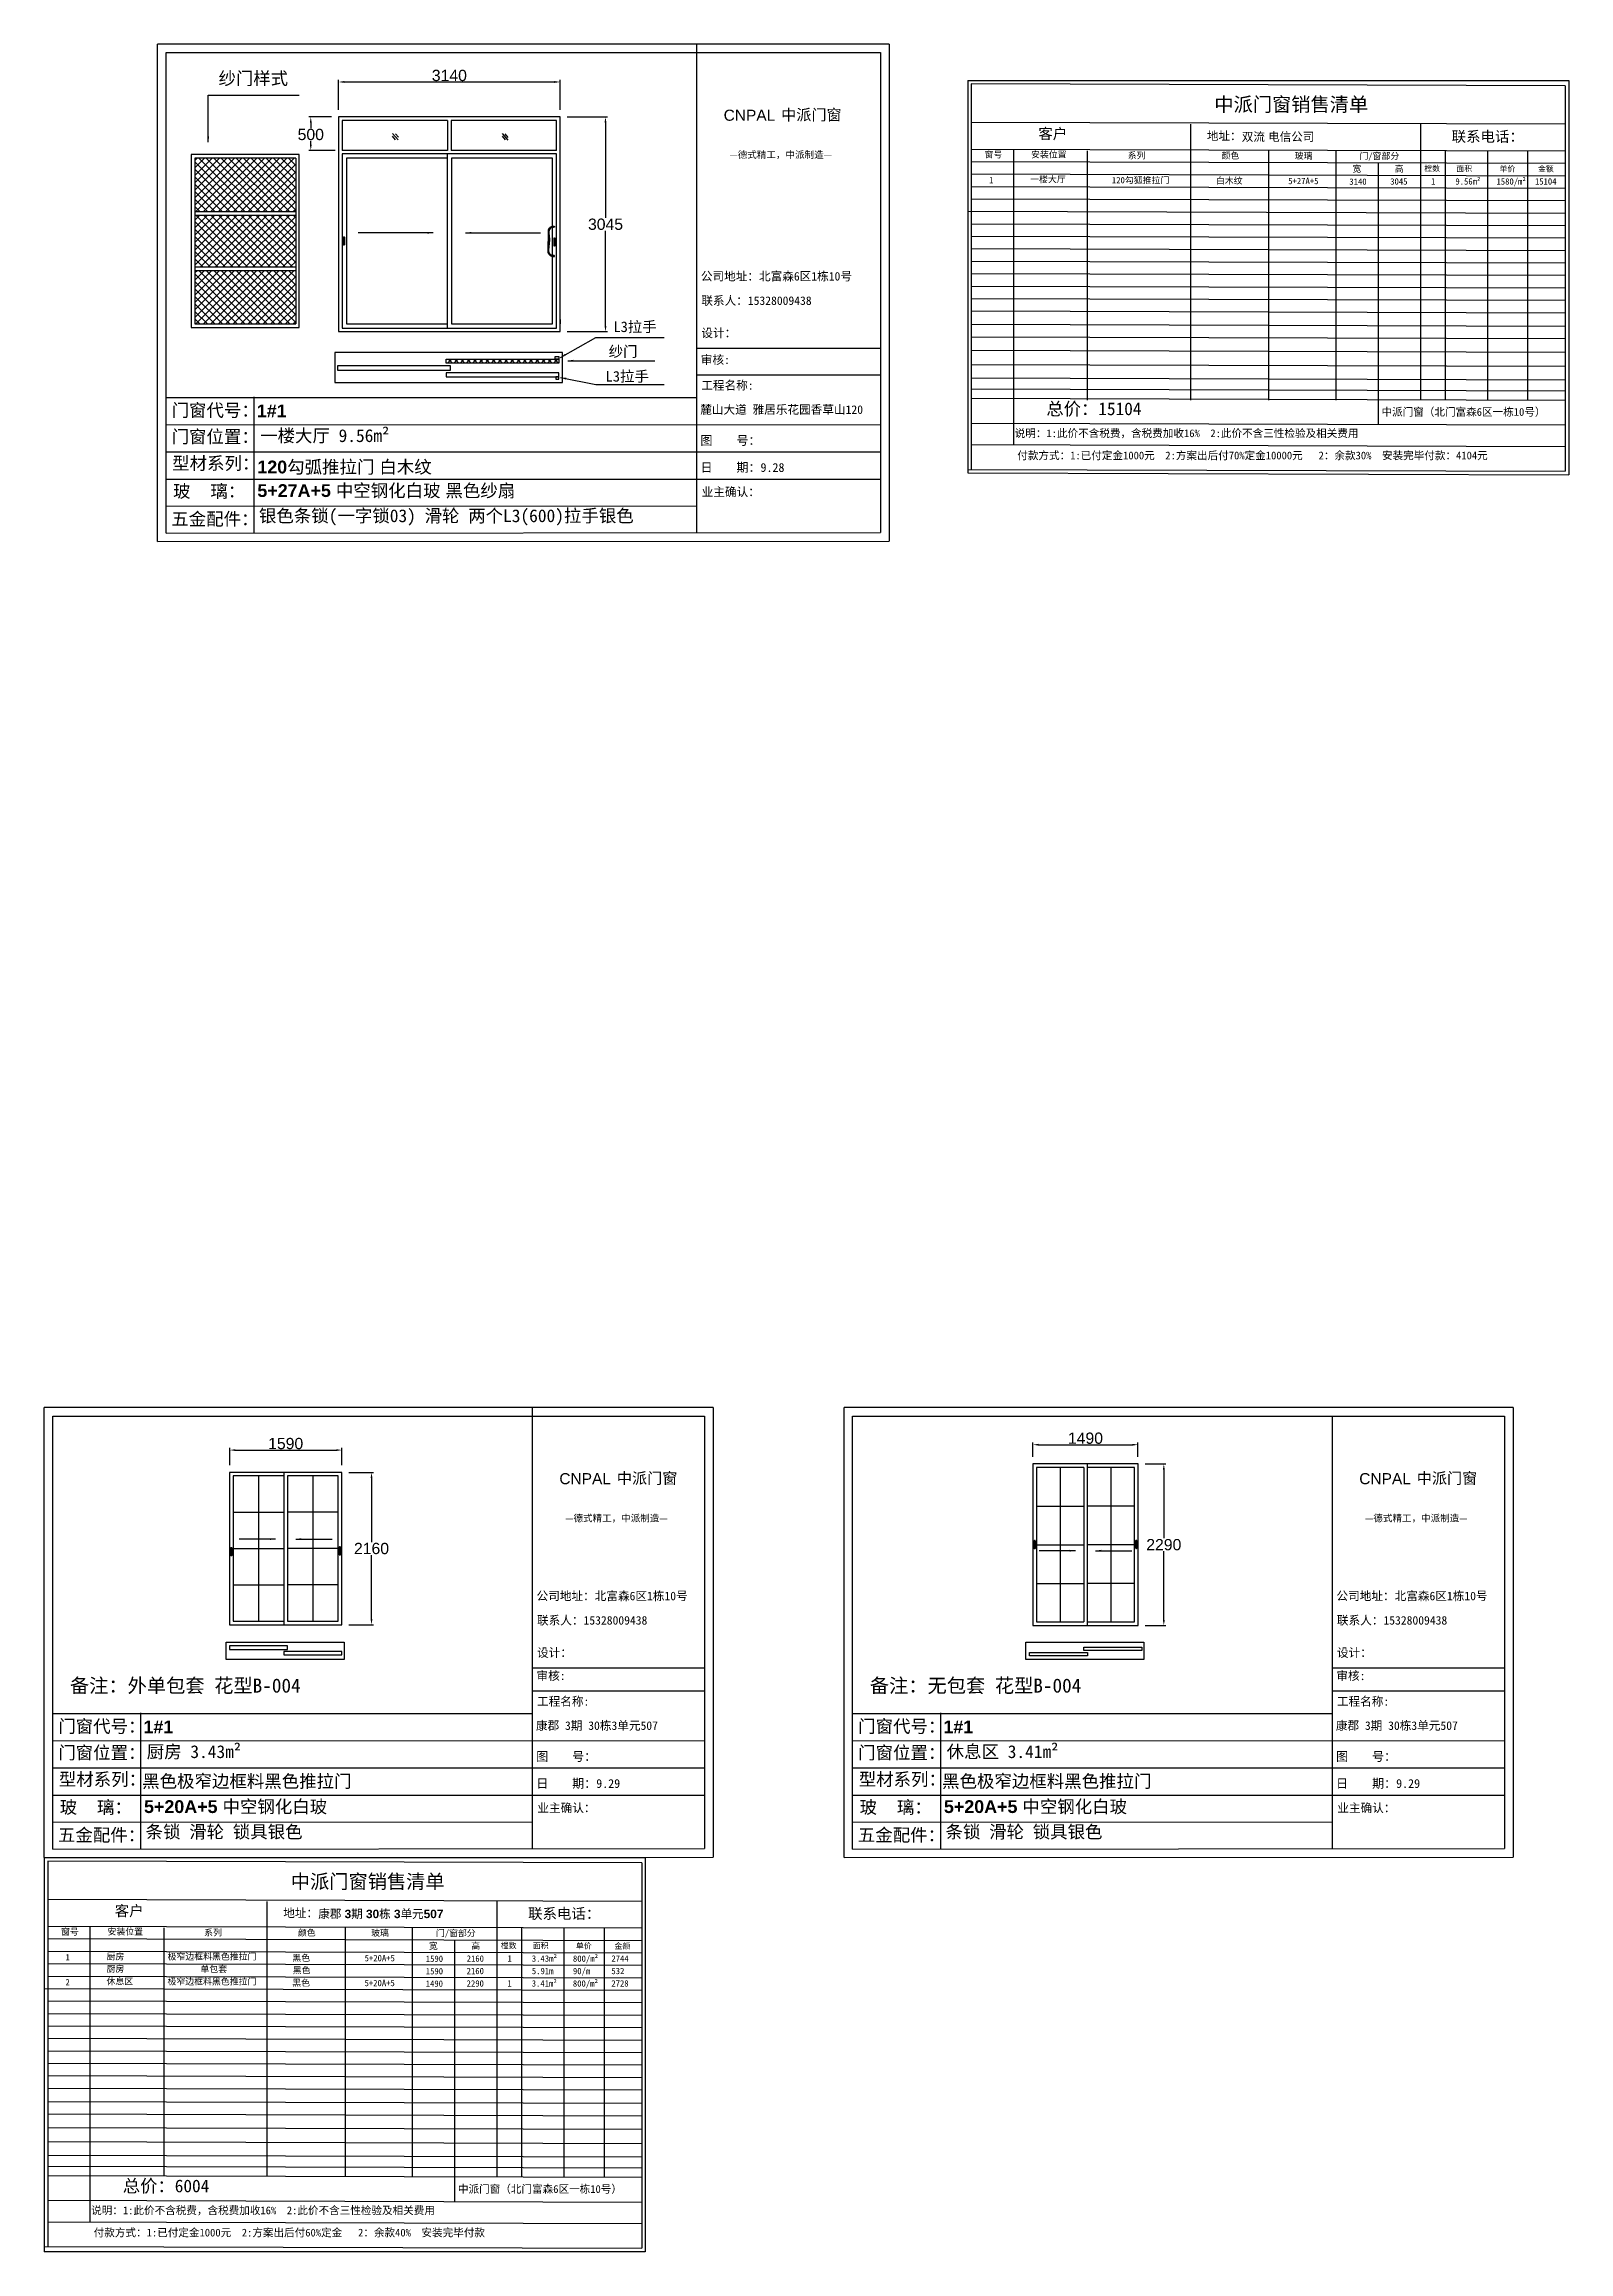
# Model space of a CAD drawing. Header units: inches. Extents: x -138455 to 599497, y -747149 to 13167.
# Drawn here: x 286001 to 307620, y -383429 to -352126 of the extents above; entities that cross this region are included whole.
import ezdxf

# ---------------------------------------------------------------- set-up
doc = ezdxf.new("R2010")
doc.units = ezdxf.units.IN
doc.header["$MEASUREMENT"] = 0
doc.header["$PDMODE"] = 35
doc.header["$PDSIZE"] = -3
doc.layers.add('0 @ 1', color=7, linetype='Continuous')
doc.styles.add('Annotative', font='arialbd.ttf')
doc.styles.add('MtXpl_', font='')
doc.styles.get("Standard").update_dxf_attribs({"font": 'arial.ttf'})
doc.styles.get('MtXpl_').set_extended_font_data('SimSun')
doc.dimstyles.get("Standard").update_dxf_attribs({"dimtxt": 80, "dimasz": 70, "dimexe": 40, "dimexo": 80, "dimgap": 0, "dimtad": 1, "dimtih": 1, "dimtoh": 1, "dimdec": 0, "dimzin": 0, "dimdsep": 46, "dimtxsty": 'Standard', "dimcen": 0.09, "dimadec": 0, "dimazin": 0, "dimtfac": 1, "dimtdec": 0, "dimtofl": 0, "dimtmove": 0, "dimatfit": 3, "dimfxl": 0, "dimtolj": 1, "dimtzin": 0, "dimarcsym": 0})

msp = doc.modelspace()

# ---------------------------------------------------------------- texts
for p in [(295635.9, -353211.9), (293306.4, -372544.9), (304648.3, -372544.9)]:
    msp.add_text('CNPAL', height=157.16).set_placement(p)
at = {"style": 'MtXpl_'}
for s, height, p in [('中派门窗', 157.16, (296451.9, -353205.4)), ('—德式精工，中派制造—', 96.712, (295718.1, -353741.7)), ('公司地址：北富森6区1栋10号', 120.89, (295312.9, -355477.4)), ('联系人：15328009438', 120.89, (295319.5, -355823)), ('设计：', 120.89, (295319.7, -356281.8)), ('审核:', 120.89, (295311.9, -356661.5)), ('工程名称:', 120.89, (295319.1, -357024.6)), ('麓山大道 雅居乐花园香草山120', 120.89, (295304.3, -357367.8)), ('图    号：', 124.92, (295307.1, -357807.8)), ('日    期：9.28', 124.922, (295307.5, -358190.5)), ('业主确认：', 120.89, (295324.3, -358535.1)), ('中派门窗', 157.16, (294122.4, -372538.4)), ('中派门窗', 157.16, (305464.3, -372538.4)), ('—德式精工，中派制造—', 96.712, (293388.6, -373074.7)), ('—德式精工，中派制造—', 96.712, (304730.5, -373074.7)), ('公司地址：北富森6区1栋10号', 120.89, (292983.4, -374189.9)), ('公司地址：北富森6区1栋10号', 120.89, (304325.2, -374189.9)), ('联系人：15328009438', 120.89, (292990, -374535.5)), ('联系人：15328009438', 120.89, (304331.8, -374535.5)), ('设计：', 120.89, (292990.2, -374994.3)), ('设计：', 120.89, (304332, -374994.3)), ('审核:', 120.89, (292982.4, -375322)), ('审核:', 120.89, (304324.3, -375322)), ('工程名称:', 120.89, (292989.6, -375685.1)), ('工程名称:', 120.89, (304331.5, -375685.1)), ('康郡 3期 30栋3单元507', 120.89, (292974.8, -376028.3)), ('康郡 3期 30栋3单元507', 120.89, (304316.6, -376028.3)), ('图    号：', 124.92, (292977.6, -376468.3)), ('图    号：', 124.92, (304319.4, -376468.3)), ('日    期：9.29', 124.922, (292978, -376851)), ('日    期：9.29', 124.922, (304319.9, -376851)), ('业主确认：', 120.89, (292994.8, -377195.6)), ('业主确认：', 120.89, (304336.6, -377195.6))]:
    msp.add_text(s, height=height, dxfattribs=at).set_placement(p)
at = {"layer": '0 @ 1', "style": 'Annotative'}
for s, height, p in [('双流 电信公司', 120, (302982.8, -353499)), ('门窗代号：', 181.34, (287808.5, -357407.7)), ('1#1', 181.34, (289017, -357416.4)), ('门窗位置：', 181.34, (287808.5, -357781.3)), ('型材系列：', 181.34, (287816.2, -358158.7)), ('120勾弧推拉门 白木纹 ', 181.335, (289024.3, -358211.9)), ('玻    璃：', 181.34, (287828.9, -358554.4)), ('5+27A+5 中空钢化白玻 黑色纱扇', 181.335, (289024.5, -358546.5)), ('五金配件：', 181.34, (287804.1, -358948.7)), ('门窗代号：', 181.34, (286201.5, -376068.2)), ('1#1', 181.34, (287410, -376076.9)), ('门窗代号：', 181.34, (297543.4, -376068.2)), ('1#1', 181.34, (298751.8, -376076.9)), ('门窗位置：', 181.34, (286201.5, -376441.8)), ('门窗位置：', 181.34, (297543.4, -376441.8)), ('型材系列：', 181.34, (286209.2, -376819.2)), ('黑色极窄边框料黑色推拉门', 181.335, (287391.3, -376846.5)), ('型材系列：', 181.34, (297551, -376819.2)), ('黑色极窄边框料黑色推拉门', 181.335, (298733.2, -376846.5)), ('玻    璃：', 181.34, (286221.9, -377214.9)), ('5+20A+5 中空钢化白玻', 181.335, (287417.5, -377207)), ('玻    璃：', 181.34, (297563.7, -377214.9)), ('5+20A+5 中空钢化白玻', 181.335, (298759.4, -377207)), ('五金配件：', 181.34, (286197.1, -377609.2)), ('五金配件：', 181.34, (297538.9, -377609.2)), ('康郡 3期 30栋 3单元507', 120, (289887.8, -378697.6))]:
    msp.add_text(s, height=height, dxfattribs=at).set_placement(p)
for s, width, heights, insert, char_height, attachment_point in [('{\\fSimSun|b1|i0|c134|p2;纱门样式}', 1465.5, [0], (288474, -352520.5), 180.693, 1), ('{\\fSimSun|b1|i0|c134|p2;中派门窗销售清单}', 2802.276, [0], (302593.1, -352879.7), 200, 1), ('{\\fSimSun|b1|i0|c134|p2;客户}', 485.592, [0], (300097.8, -353319.7), 150, 1), ('{\\fSimSun|b1|i0|c134|p2;地址：}', 3483.473, [0], (302487.9, -353366.5), 120, 1), ('{\\fSimSun|b1|i0|c134|p2;联系电话：}', 1409.924, [0], (305958.6, -353359.8), 150, 1), ('{\\fSimSun|b1|i0|c134|p2;窗号}', 485.592, [0], (299335.1, -353646.2), 90, 1), ('{\\fSimSun|b1|i0|c134|p2;安装位置}', 706.927, [0], (299994.9, -353645.6), 90, 1), ('{\\fSimSun|b1|i0|c134|p2;系列}', 485.592, [0], (301365.5, -353658.9), 90, 1), ('{\\fSimSun|b1|i0|c134|p2;颜色}', 485.592, [0], (302694.5, -353659.9), 90, 1), ('{\\fSimSun|b1|i0|c134|p2;玻璃}', 485.592, [0], (303733.3, -353663.5), 90, 1), ('{\\fSimSun|b1|i0|c134|p2;门/窗部分}', 603.897, [0], (304650.5, -353666.2), 90, 1), ('{\\fSimSun|b1|i0|c134|p2;1}', 485.592, [0], (299399.5, -354008.5), 90, 1), ('{\\fSimSun|b1|i0|c134|p2;一楼大厅}', 1226.654, [0], (299981.7, -353997), 90, 1), ('{\\fSimSun|b1|i0|c134|p2;120勾狐推拉门 }', 1528.495, [129], (301141.3, -354009.4), 90, 1), ('{\\fSimSun|b1|i0|c134|p2;白木纹}', 1460.301, [0], (302615.7, -354016.8), 90, 1), ('{\\fSimSun|b1|i0|c134|p2;5+27A+5}', 1460.301, [0], (303641, -354020.7), 90, 1), ('{\\fSimSun|b1|i0|c134|p2;3140}', 1460.301, [0], (304507.6, -354029.6), 90, 1), ('{\\fSimSun|b1|i0|c134|p2;宽 }', 603.897, [0], (304551.6, -353848.3), 90, 1), ('{\\fSimSun|b1|i0|c134|p2;3045}', 1460.301, [0], (305087.7, -354027), 90, 1), ('{\\fSimSun|b1|i0|c134|p2;高 }', 603.897, [0], (305151.6, -353848.3), 90, 1), ('{\\fSimSun|b1|i0|c134|p2;樘数}', 603.897, [0], (305570.5, -353848.5), 80, 1), ('{\\fSimSun|b1|i0|c134|p2;1}', 102.542, [0], (305666.3, -354025.7), 90, 1), ('{\\fSimSun|b1|i0|c134|p2;9.56m²}', 1460.301, [0], (306011.4, -354027), 90, 1), ('{\\fSimSun|b1|i0|c134|p2;面积}', 603.897, [0], (306024.9, -353848.5), 80, 1), ('{\\fSimSun|b1|i0|c134|p2;1580/m²}', 1460.301, [0], (306594.2, -354027.6), 90, 1), ('{\\fSimSun|b1|i0|c134|p2;单价}', 603.897, [0], (306635.9, -353852.2), 80, 1), ('{\\fSimSun|b1|i0|c134|p2;15104}', 1460.301, [0], (307139.5, -354026.8), 90, 1), ('{\\fSimSun|b1|i0|c134|p2;金额}', 603.897, [0], (307182.8, -353853.6), 80, 1), ('{\\fSimSun|b1|i0|c134|p2;L3拉手}', 865, [0], (294073.5, -356224), 150, 7), ('{\\fSimSun|b1|i0|c134|p2;纱门}', 992, [0], (294005.6, -356574.5), 150, 7), ('{\\fSimSun|b1|i0|c134|p2;L3拉手}', 865, [0], (293962.8, -356926.6), 150, 7), ('{\\fSimSun|b1|i0|c134|p2;总价：15104}', 2957.882, [0], (300211.7, -357206.1), 180, 1), ('{\\fSimSun|b1|i0|c134|p2;中派门窗（北门富森6区一栋10号）}', 2734.804, [0], (304963.8, -357285.1), 110, 1), ('{\\fSimSun|b1|i0|c134|p2;一楼大厅 9.56m²}', 4396.385, [0], (289063.5, -357585.9), 181.335, 1), ('{\\fSimSun|b1|i0|c134|p2;说明：1:此价不含税费，含税费加收16%  2:此价不含三性检验及相关费用}', 6113.097, [0], (299762.7, -357587.8), 110, 1), ('{\\fSimSun|b1|i0|c134|p2;付款方式：1:已付定金1000元  2:方案出后付70%定金10000元   2：余款30%  安装完毕付款：4104元}', 7146.186, [0], (299799.3, -357902.8), 110, 1), ('{\\fSimSun|b1|i0|c134|p2;银色条锁(一字锁03) 滑轮 两个L3(600)拉手银色}', 7563.173, [0], (289047.1, -358721.7), 181.335, 1), ('{\\fSimSun|b1|i0|c134|p2;备注：外单包套 花型B-004}', 5304, [0], (286366.5, -375299.9), 200, 1), ('{\\fSimSun|b1|i0|c134|p2;备注：无包套 花型B-004}', 5304, [0], (297708.3, -375299.9), 200, 1), ('{\\fSimSun|b1|i0|c134|p2;厨房 3.43m²}', 4396.385, [0], (287456.5, -376246.4), 181.335, 1), ('{\\fSimSun|b1|i0|c134|p2;休息区 3.41m²}', 4396.385, [0], (298798.3, -376246.4), 181.335, 1), ('{\\fSimSun|b1|i0|c134|p2;条锁 滑轮 锁具银色}', 7563.173, [0], (287440.1, -377382.2), 181.335, 1), ('{\\fSimSun|b1|i0|c134|p2;条锁 滑轮 锁具银色 }', 7563.173, [0], (298782, -377382.2), 181.335, 1), ('{\\fSimSun|b1|i0|c134|p2;中派门窗销售清单}', 2802.276, [0], (289498.1, -378078.3), 200, 1), ('{\\fSimSun|b1|i0|c134|p2;客户}', 485.592, [0], (287002.8, -378518.4), 150, 1), ('{\\fSimSun|b1|i0|c134|p2;地址：}', 3483.473, [0], (289392.9, -378565.1), 120, 1), ('{\\fSimSun|b1|i0|c134|p2;联系电话：}', 1409.924, [0], (292863.6, -378558.4), 150, 1), ('{\\fSimSun|b1|i0|c134|p2;窗号}', 485.592, [0], (286240.1, -378844.9), 90, 1), ('{\\fSimSun|b1|i0|c134|p2;安装位置}', 706.927, [0], (286899.8, -378844.2), 90, 1), ('{\\fSimSun|b1|i0|c134|p2;系列}', 485.592, [0], (288270.5, -378857.5), 90, 1), ('{\\fSimSun|b1|i0|c134|p2;颜色}', 485.592, [0], (289599.5, -378858.5), 90, 1), ('{\\fSimSun|b1|i0|c134|p2;玻璃}', 485.592, [0], (290638.2, -378862.1), 90, 1), ('{\\fSimSun|b1|i0|c134|p2;宽 }', 603.897, [0], (291456.6, -379046.9), 90, 1), ('{\\fSimSun|b1|i0|c134|p2;门/窗部分}', 603.897, [0], (291555.4, -378864.8), 90, 1), ('{\\fSimSun|b1|i0|c134|p2;高 }', 603.897, [0], (292056.6, -379046.9), 90, 1), ('{\\fSimSun|b1|i0|c134|p2;樘数}', 603.897, [0], (292475.4, -379047.1), 80, 1), ('{\\fSimSun|b1|i0|c134|p2;面积}', 603.897, [0], (292929.8, -379047.1), 80, 1), ('{\\fSimSun|b1|i0|c134|p2;单价}', 603.897, [0], (293540.8, -379050.9), 80, 1), ('{\\fSimSun|b1|i0|c134|p2;金额}', 603.897, [0], (294087.8, -379052.3), 80, 1), ('{\\fSimSun|b1|i0|c134|p2;1}', 485.592, [0], (286304.5, -379207.1), 90, 1), ('{\\fSimSun|b1|i0|c134|p2;厨房}', 1226.654, [0], (286886.1, -379372.1), 90, 1), ('{\\fSimSun|b1|i0|c134|p2;厨房}', 1226.654, [0], (286886.6, -379195.6), 90, 1), ('{\\fSimSun|b1|i0|c134|p2;极窄边框料黑色推拉门}', 1528.495, [129], (287751.2, -379198), 90, 1), ('{\\fSimSun|b1|i0|c134|p2;单包套}', 1528.495, [129], (288217.6, -379374.5), 90, 1), ('{\\fSimSun|b1|i0|c134|p2;黑色}', 1460.301, [0], (289520.7, -379215.4), 90, 1), ('{\\fSimSun|b1|i0|c134|p2;黑色}', 1460.301, [0], (289525.9, -379391.9), 90, 1), ('{\\fSimSun|b1|i0|c134|p2;5+20A+5}', 1460.301, [0], (290545.9, -379219.3), 90, 1), ('{\\fSimSun|b1|i0|c134|p2;1590}', 1460.301, [0], (291412.5, -379228.2), 90, 1), ('{\\fSimSun|b1|i0|c134|p2;2160}', 1460.301, [0], (291992.1, -379402.1), 90, 1), ('{\\fSimSun|b1|i0|c134|p2;2160}', 1460.301, [0], (291992.6, -379225.6), 90, 1), ('{\\fSimSun|b1|i0|c134|p2;1}', 102.542, [0], (292571.3, -379224.4), 90, 1), ('{\\fSimSun|b1|i0|c134|p2;3.43m²}', 1460.301, [0], (292916.4, -379225.6), 90, 1), ('{\\fSimSun|b1|i0|c134|p2;5.91m}', 1460.301, [0], (292916.4, -379402.1), 90, 1), ('{\\fSimSun|b1|i0|c134|p2;800/m²}', 1460.301, [0], (293499.2, -379226.2), 90, 1), ('{\\fSimSun|b1|i0|c134|p2;90/m}', 1460.301, [0], (293499.2, -379402.7), 90, 1), ('{\\fSimSun|b1|i0|c134|p2;532}', 1460.301, [0], (294044.5, -379401.9), 90, 1), ('{\\fSimSun|b1|i0|c134|p2;2744}', 1460.301, [0], (294044.5, -379225.4), 90, 1), ('{\\fSimSun|b1|i0|c134|p2;2}', 485.592, [0], (286304.5, -379560.1), 90, 1), ('{\\fSimSun|b1|i0|c134|p2;休息区}', 1226.654, [0], (286885.6, -379548.7), 90, 1), ('{\\fSimSun|b1|i0|c134|p2;极窄边框料黑色推拉门}', 1528.495, [129], (287750.1, -379551.1), 90, 1), ('{\\fSimSun|b1|i0|c134|p2;黑色}', 1460.301, [0], (289519.6, -379568.5), 90, 1), ('{\\fSimSun|b1|i0|c134|p2;5+20A+5}', 1460.301, [0], (290544.9, -379572.4), 90, 1), ('{\\fSimSun|b1|i0|c134|p2;1490}', 1460.301, [0], (291411.5, -379581.2), 90, 1), ('{\\fSimSun|b1|i0|c134|p2;1590}', 1460.301, [0], (291412.5, -379404.7), 90, 1), ('{\\fSimSun|b1|i0|c134|p2;2290}', 1460.301, [0], (291991.6, -379578.7), 90, 1), ('{\\fSimSun|b1|i0|c134|p2;1}', 102.542, [0], (292570.2, -379577.4), 90, 1), ('{\\fSimSun|b1|i0|c134|p2;3.41m²}', 1460.301, [0], (292915.3, -379578.7), 90, 1), ('{\\fSimSun|b1|i0|c134|p2;800/m²}', 1460.301, [0], (293498.2, -379579.3), 90, 1), ('{\\fSimSun|b1|i0|c134|p2;2728}', 1460.301, [0], (294043.5, -379578.5), 90, 1), ('{\\fSimSun|b1|i0|c134|p2;总价：6004}', 2957.882, [0], (287116.7, -382404.7), 180, 1), ('{\\fSimSun|b1|i0|c134|p2;中派门窗（北门富森6区一栋10号）}', 2734.804, [0], (291868.8, -382483.7), 110, 1), ('{\\fSimSun|b1|i0|c134|p2;说明：1:此价不含税费，含税费加收16%  2:此价不含三性检验及相关费用}', 6113.097, [0], (286667.7, -382786.4), 110, 1), ('{\\fSimSun|b1|i0|c134|p2;付款方式：1:已付定金1000元  2:方案出后付60%定金   2：余款40%  安装完毕付款}', 7146.186, [0], (286704.3, -383101.5), 110, 1)]:
    msp.add_mtext_dynamic_manual_height_columns(s, width=width, gutter_width=903.5, heights=heights, dxfattribs=dict(at, insert=insert, char_height=char_height, attachment_point=attachment_point))

# ---------------------------------------------------------------- blocks, each defined once
blk = doc.blocks.new('*D1758')
at = {"color": 0, "lineweight": -2, "transparency": 16777216}
for p, q in [((290177, -353057), (290177, -352632)), ((290257, -352662), (293237, -352662)), ((293317, -353057), (293317, -352632))]:
    blk.add_line(p, q, dxfattribs=at)
at = {"color": 0, "transparency": 16777216}
for points in [[(290257, -352648), (290257, -352675), (290177, -352662)], [(293237, -352648), (293237, -352675), (293317, -352662)]]:
    blk.add_solid(points, dxfattribs=at)
at = {"layer": 'Defpoints', "color": 0, "transparency": 16777216}
for p in [(293317, -352662), (290177, -353157), (293317, -353157)]:
    blk.add_point(p, dxfattribs=at)
at = {"color": 0, "transparency": 16777216, "insert": (291747, -352570), "char_height": 160, "attachment_point": 5}
blk.add_mtext('\\A1;3140', dxfattribs=at)
blk = doc.blocks.new('*D1759')
at = {"color": 0, "lineweight": -2, "transparency": 16777216}
for p, q in [((293417, -353157), (293991, -353157)), ((293961, -353237), (293961, -354588)), ((293961, -356122), (293961, -354771)), ((293417, -356202), (293991, -356202))]:
    blk.add_line(p, q, dxfattribs=at)
at = {"color": 0, "transparency": 16777216}
for points in [[(293947, -353237), (293974, -353237), (293961, -353157)], [(293947, -356122), (293974, -356122), (293961, -356202)]]:
    blk.add_solid(points, dxfattribs=at)
at = {"layer": 'Defpoints', "color": 0, "transparency": 16777216}
for p in [(293317, -353157), (293317, -356202), (293961, -356202)]:
    blk.add_point(p, dxfattribs=at)
at = {"color": 0, "transparency": 16777216, "insert": (293961, -354680), "char_height": 160, "attachment_point": 5}
blk.add_mtext('\\A1;3045', dxfattribs=at)
blk = doc.blocks.new('*D1760')
at = {"color": 0, "lineweight": -2, "transparency": 16777216}
for p, q in [((290077, -353157), (289752, -353157)), ((289782, -353237), (289782, -353315)), ((290127, -353632), (289752, -353632)), ((289782, -353552), (289782, -353499))]:
    blk.add_line(p, q, dxfattribs=at)
at = {"color": 0, "transparency": 16777216}
for points in [[(289769, -353237), (289795, -353237), (289782, -353157)], [(289769, -353552), (289795, -353552), (289782, -353632)]]:
    blk.add_solid(points, dxfattribs=at)
at = {"layer": 'Defpoints', "color": 0, "transparency": 16777216}
for p in [(289782, -353157), (290177, -353157), (290227, -353632)]:
    blk.add_point(p, dxfattribs=at)
at = {"color": 0, "transparency": 16777216, "insert": (289782, -353407), "char_height": 160, "attachment_point": 5}
blk.add_mtext('\\A1;500', dxfattribs=at)
blk = doc.blocks.new('123as')
at = {"color": 0}
for p, q in [((90189, 51387), (90252, 51462)), ((90194, 51330), (90312, 51470)), ((90251, 51335), (90314, 51410))]:
    blk.add_line(p, q, dxfattribs=at)
blk = doc.blocks.new('123hhh')
for centre, radius, start, end in [((280706, -83231), 10, 16.4502, 30.1514), ((280724, -83285), 15, 176.7622, 183.2378), ((280706, -83339), 10, 329.8486, 343.5498)]:
    blk.add_arc(centre, radius, start, end)
for points, knots in [([(280692, -83211), (280689, -83211), (280685, -83210), (280685, -83215), (280690, -83217), (280696, -83217), (280704, -83219), (280711, -83226), (280713, -83239), (280712, -83254), (280711, -83268), (280709, -83277), (280709, -83282), (280709, -83284)], [0, 0, 0, 0, 6.082763, 8.582763, 11.318747, 19.461781, 26.725965, 36.438119, 46.233865, 64.642794, 80.276332, 88.205882, 94.390611, 94.390611, 94.390611, 94.390611]), ([(280715, -83226), (280712, -83222), (280707, -83214), (280697, -83212), (280692, -83211)], [0.93741, 0.93741, 0.93741, 0.93741, 13.606526, 29.417915, 29.417915, 29.417915, 29.417915]), ([(280716, -83229), (280716, -83230), (280717, -83234), (280717, -83249), (280717, -83266), (280717, -83280), (280717, -83285)], [1.197256, 1.197256, 1.197256, 1.197256, 5.358743, 14.155697, 44.084834, 57.684594, 57.684594, 57.684594, 57.684594]), ([(280692, -83359), (280689, -83359), (280685, -83360), (280685, -83355), (280690, -83353), (280696, -83353), (280704, -83351), (280711, -83344), (280713, -83331), (280712, -83316), (280711, -83302), (280709, -83293), (280709, -83288), (280709, -83286)], [0, 0, 0, 0, 6.082763, 8.582763, 11.318747, 19.461781, 26.725965, 36.438119, 46.233865, 64.642794, 80.276332, 88.205882, 94.390611, 94.390611, 94.390611, 94.390611]), ([(280715, -83344), (280712, -83348), (280707, -83356), (280697, -83358), (280692, -83359)], [0.93741, 0.93741, 0.93741, 0.93741, 13.606526, 29.417915, 29.417915, 29.417915, 29.417915]), ([(280716, -83341), (280716, -83340), (280717, -83336), (280717, -83321), (280717, -83304), (280717, -83290), (280717, -83285)], [1.197256, 1.197256, 1.197256, 1.197256, 5.358743, 14.155697, 44.084834, 57.684594, 57.684594, 57.684594, 57.684594])]:
    blk.add_open_spline(points, degree=3, knots=knots)
blk = doc.blocks.new('123z')
at = {"color": 0}
for points in [[(94078, 52755), (94078, 52755, 0.414214), (94088, 52765), (94088, 52845, 0.414214), (94078, 52855), (94078, 52855, 0.414214), (94068, 52845), (94068, 52765, 0.414214)], [(94078, 52775), (94078, 52775, 0.414214), (94083, 52780), (94083, 52830, 0.414214), (94078, 52835), (94078, 52835, 0.414214), (94073, 52830), (94073, 52780, 0.414214)]]:
    blk.add_lwpolyline(points, format="xyb", close=True, dxfattribs=at)
blk = doc.blocks.new('*D1768')
at = {"color": 0, "lineweight": -2, "transparency": 16777216}
for p, q in [((288632, -372277), (288632, -372031)), ((288712, -372061), (290142, -372061)), ((290222, -372277), (290222, -372031))]:
    blk.add_line(p, q, dxfattribs=at)
at = {"color": 0, "transparency": 16777216}
for points in [[(288712, -372048), (288712, -372074), (288632, -372061)], [(290142, -372048), (290142, -372074), (290222, -372061)]]:
    blk.add_solid(points, dxfattribs=at)
at = {"layer": 'Defpoints', "color": 0, "transparency": 16777216}
for p in [(290222, -372061), (288632, -372377), (290222, -372377)]:
    blk.add_point(p, dxfattribs=at)
at = {"color": 0, "transparency": 16777216, "insert": (289426, -371969), "char_height": 160, "attachment_point": 5}
blk.add_mtext('\\A1;1590', dxfattribs=at)
blk = doc.blocks.new('*D1769')
at = {"color": 0, "lineweight": -2, "transparency": 16777216}
for p, q in [((290322, -372377), (290673, -372377)), ((290643, -372457), (290643, -373365)), ((290643, -374457), (290643, -373549)), ((290322, -374537), (290673, -374537))]:
    blk.add_line(p, q, dxfattribs=at)
at = {"color": 0, "transparency": 16777216}
for points in [[(290630, -372457), (290656, -372457), (290643, -372377)], [(290630, -374457), (290656, -374457), (290643, -374537)]]:
    blk.add_solid(points, dxfattribs=at)
at = {"layer": 'Defpoints', "color": 0, "transparency": 16777216}
for p in [(290222, -372377), (290222, -374537), (290643, -374537)]:
    blk.add_point(p, dxfattribs=at)
at = {"color": 0, "transparency": 16777216, "insert": (290643, -373457), "char_height": 160, "attachment_point": 5}
blk.add_mtext('\\A1;2160', dxfattribs=at)
blk = doc.blocks.new('*D1770')
at = {"color": 0, "lineweight": -2, "transparency": 16777216}
for p, q in [((300021, -372158), (300021, -371955)), ((300101, -371985), (301431, -371985)), ((301511, -372158), (301511, -371955))]:
    blk.add_line(p, q, dxfattribs=at)
at = {"color": 0, "transparency": 16777216}
for points in [[(300101, -371972), (300101, -371998), (300021, -371985)], [(301431, -371972), (301431, -371998), (301511, -371985)]]:
    blk.add_solid(points, dxfattribs=at)
at = {"layer": 'Defpoints', "color": 0, "transparency": 16777216}
for p in [(301511, -371985), (300021, -372258), (301511, -372258)]:
    blk.add_point(p, dxfattribs=at)
at = {"color": 0, "transparency": 16777216, "insert": (300766, -371893), "char_height": 160, "attachment_point": 5}
blk.add_mtext('\\A1;1490', dxfattribs=at)
blk = doc.blocks.new('*D1771')
at = {"color": 0, "lineweight": -2, "transparency": 16777216}
for p, q in [((301611, -372258), (301907, -372258)), ((301877, -372338), (301877, -373311)), ((301877, -374468), (301877, -373495)), ((301611, -374548), (301907, -374548))]:
    blk.add_line(p, q, dxfattribs=at)
at = {"color": 0, "transparency": 16777216}
for points in [[(301864, -372338), (301891, -372338), (301877, -372258)], [(301864, -374468), (301891, -374468), (301877, -374548)]]:
    blk.add_solid(points, dxfattribs=at)
at = {"layer": 'Defpoints', "color": 0, "transparency": 16777216}
for p in [(301511, -372258), (301511, -374548), (301877, -374548)]:
    blk.add_point(p, dxfattribs=at)
at = {"color": 0, "transparency": 16777216, "insert": (301877, -373403), "char_height": 160, "attachment_point": 5}
blk.add_mtext('\\A1;2290', dxfattribs=at)

# ---------------------------------------------------------------- dimensions: what is measured, and where the dimension line sits
for base, p1, p2, picture, middle in [((293317, -352661.5), (290177, -353157), (293317, -353157), '*D1758', (291747, -352569.8)), ((290221.5, -372061), (288631.5, -372377), (290221.5, -372377), '*D1768', (289426.5, -371969.3)), ((301511.3, -371985), (300021.3, -372258), (301511.3, -372258), '*D1770', (300766.3, -371893.3))]:
    dim = msp.add_linear_dim(base=base, p1=p1, p2=p2, dimstyle='Standard', override={"dimtxt": 160, "dimasz": 80, "dimexe": 30, "dimexo": 100, "dimgap": 10, "dimfxl": 100})
    dim.commit()
    dim.dimension.update_dxf_attribs({"geometry": picture, "text_midpoint": middle})
dim = msp.add_linear_dim(base=(289782, -353157), p1=(290227, -353632), p2=(290177, -353157), angle=90, text='500', dimstyle='Standard', override={"dimtxt": 160, "dimasz": 80, "dimexe": 30, "dimexo": 100, "dimgap": 10, "dimfxl": 100})
dim.commit()
dim.dimension.update_dxf_attribs({"geometry": '*D1760', "text_midpoint": (289782, -353407), "dimtype": 160})
for base, p1, p2, picture, middle in [((293960.5, -356202), (293317, -353157), (293317, -356202), '*D1759', (293960.5, -354679.5)), ((290643, -374537), (290221.5, -372377), (290221.5, -374537), '*D1769', (290643, -373457)), ((301877.3, -374548), (301511.3, -372258), (301511.3, -374548), '*D1771', (301877.3, -373403))]:
    dim = msp.add_linear_dim(base=base, p1=p1, p2=p2, angle=90, dimstyle='Standard', override={"dimtxt": 160, "dimasz": 80, "dimexe": 30, "dimexo": 100, "dimgap": 10, "dimfxl": 100})
    dim.commit()
    dim.dimension.update_dxf_attribs({"geometry": picture, "text_midpoint": middle})

# ---------------------------------------------------------------- hatches: boundary and pattern name
h = msp.add_hatch()
h.set_pattern_fill('ANSI37', color=256, scale=600)
h.paths.add_polyline_path([(289568, -353742), (288138, -353742), (288138, -354500.3), (289568, -354500.3)])
h.paths.add_polyline_path([(289568, -354550.3), (288138, -354550.3), (288138, -355283.7), (289568, -355283.7)])
h.paths.add_polyline_path([(289568, -355333.7), (288138, -355333.7), (288138, -356092), (289568, -356092)])
h = msp.add_hatch()
h.set_pattern_fill('ANSI37', color=256, scale=500)
h.set_pattern_definition([(45, (11919, -322.295), (-44.194174, 44.194174), []), (135, (11919, -322.295), (-44.194174, -44.194174), [])])
h.paths.add_polyline_path([(291701, -356590.3), (293301, -356590.3), (293301, -356650.3), (291701, -356650.3)])

# ---------------------------------------------------------------- linework, layer by layer
for p, q in [((297981.2, -352125.5), (287608.4, -352125.5)), ((287608.4, -359178.4), (287608.4, -352125.5)), ((295250, -352125.5), (295250, -359051.1)), ((297981.2, -352125.5), (297981.2, -359171.5)), ((287729.3, -352246), (297860.7, -352246)), ((287729.3, -359057.4), (287729.3, -352246)), ((297860.7, -352246), (297860.7, -359050.7)), ((299096.4, -352640.3), (299096.4, -358205.7)), ((299096.4, -352640.3), (307620.1, -352640.3)), ((307570.1, -352715.4), (299146.4, -352690.3)), ((299146.4, -352690.3), (299146.4, -358155.7)), ((307570.1, -352715.4), (307570.1, -358180.8)), ((307620.1, -352640.3), (307620.1, -358230.8)), ((293317, -353157), (290177, -353157)), ((290177, -353157), (290177, -356202)), ((291722, -353207), (291722, -353632)), ((291772, -353207), (291772, -353632)), ((293317, -356202), (293317, -353157)), ((307570.1, -353261.8), (299146.4, -353236.6)), ((302253.6, -353261.8), (302253.6, -355948.7)), ((305515.1, -353261.8), (305515.1, -357172.2)), ((291722, -353632), (290227, -353632)), ((293267, -353682), (290227, -353682)), ((291717, -353682), (291717, -356152)), ((293267, -353632), (291772, -353632)), ((299146.4, -353613.6), (307570.1, -353638.8)), ((299746.4, -353613.6), (299746.4, -355201.9)), ((300791.9, -353638.8), (300791.9, -357172.2)), ((303363.5, -353638.8), (303363.5, -357172.2)), ((304315.1, -353638.8), (304315.1, -357172.2)), ((305866.2, -353638.8), (305866.2, -357172.2)), ((306466.2, -353638.8), (306466.2, -355227)), ((307035.5, -353638.8), (307035.5, -357172.2)), ((289568, -353742), (289568, -356092)), ((291777, -353742), (291777, -356092)), ((299146.4, -353790.1), (307570.1, -353815.3)), ((299146.4, -353966.6), (307570.1, -353991.7)), ((304915.1, -353815.3), (304915.1, -357172.2)), ((299146.4, -354143.1), (307570.1, -354168.2)), ((299146.4, -354319.5), (307570.1, -354344.7)), ((288138, -354500.3), (289568, -354500.3)), ((288138, -354550.3), (289568, -354550.3)), ((299096.4, -354496), (307570.1, -354521.1)), ((299146.4, -354672.5), (307570.1, -354697.6)), ((299146.4, -354848.9), (307570.1, -354874.1)), ((288138, -355283.7), (289568, -355283.7)), ((299146.4, -355025.4), (307570.1, -355050.6)), ((299146.4, -355201.9), (307570.1, -355227)), ((299746.4, -355201.9), (299746.4, -357803.7)), ((306466.2, -355227), (306466.2, -357172.2)), ((288138, -355333.7), (289568, -355333.7)), ((299146.4, -355378.4), (307570.1, -355403.5)), ((299146.4, -355554.8), (307570.1, -355580)), ((299146.4, -355731.3), (307570.1, -355756.4)), ((299146.4, -355907.8), (307570.1, -355932.9)), ((290177, -356202), (293317, -356202)), ((293317, -356032), (293317, -356092)), ((299146.4, -356097), (307570.1, -356122.1)), ((302253.6, -355948.7), (302253.6, -357172.2)), ((295250, -356436.5), (297860.7, -356436.5)), ((299146.4, -356275.2), (307570.1, -356300.4)), ((299146.4, -356465.9), (307570.1, -356491)), ((290161.5, -356688), (290161.5, -356748)), ((291700, -356785), (291700, -356845)), ((291701, -356650.3), (291701, -356590.3)), ((295250, -356812.3), (297860.7, -356812.3)), ((299146.4, -356667.6), (307570.1, -356692.8)), ((299146.4, -356858.3), (307570.1, -356883.4)), ((287728, -357136.1), (295250, -357136.1)), ((288973.9, -357126.7), (288974.4, -359048.8)), ((299146.4, -357014.2), (307570.1, -357039.3)), ((299146.4, -357147.1), (307570.1, -357172.2)), ((304915.1, -357172.2), (304915.1, -357525.2)), ((287728.3, -357522), (297860.7, -357519.4)), ((299146.4, -357500), (307570.1, -357525.2)), ((299146.4, -357803.7), (307570.1, -357828.8)), ((287728.5, -357908), (297860.7, -357905.4)), ((287728.8, -358294.3), (297860.7, -358294.3)), ((299096.4, -358155.7), (307570.1, -358180.8)), ((299096.4, -358205.7), (307620.1, -358230.8)), ((287729, -358677.4), (295250, -358673.9)), ((287729.3, -359057.4), (297860.7, -359050.7)), ((287608.4, -359178.4), (297981.2, -359171.5)), ((295486.7, -371458.5), (286001.4, -371458.5)), ((286001.4, -377838.9), (286001.4, -371458.5)), ((292920.5, -371458.5), (292920.5, -377711.6)), ((295486.7, -371458.5), (295486.7, -377832)), ((306828.5, -371458.5), (297343.2, -371458.5)), ((297343.2, -377838.9), (297343.2, -371458.5)), ((306828.5, -371458.5), (306828.5, -377832)), ((286122.3, -371579), (295366.2, -371579)), ((286122.3, -377717.9), (286122.3, -371579)), ((295366.2, -371579), (295366.2, -377711.2)), ((297464.1, -371579), (306708, -371579)), ((297464.1, -377717.9), (297464.1, -371579)), ((304262.3, -371579), (304262.3, -377711.6)), ((306708, -371579), (306708, -377711.2)), ((289401.5, -372427), (288681.5, -372427)), ((288681.5, -372427), (288681.5, -374487)), ((289041.5, -372427), (289041.5, -374487)), ((289401.5, -372377), (289401.5, -374537)), ((289451.5, -372427), (289451.5, -374487)), ((289811.5, -372427), (289811.5, -374487)), ((300741.3, -372308), (300071.3, -372308)), ((300071.3, -372308), (300071.3, -374498)), ((300406.3, -372308), (300406.3, -374498)), ((300741.3, -372308), (300741.3, -374498)), ((300791.3, -372258), (300791.3, -374548)), ((301126.3, -372308), (301126.3, -374498)), ((288681.5, -372942), (289401.5, -372942)), ((290171.5, -372942), (289451.5, -372942)), ((300071.3, -372855.5), (300741.3, -372855.5)), ((301461.3, -372855.5), (300791.3, -372855.5)), ((300071.3, -373403), (300741.3, -373403)), ((301461.3, -373403), (300791.3, -373403)), ((288681.5, -373457), (289401.5, -373457)), ((290171.5, -373457), (289451.5, -373457)), ((288681.5, -373972), (289401.5, -373972)), ((290171.5, -373972), (289451.5, -373972)), ((300071.3, -373950.5), (300741.3, -373950.5)), ((301461.3, -373950.5), (300791.3, -373950.5)), ((288681.5, -374487), (289401.5, -374487)), ((300071.3, -374498), (300741.3, -374498)), ((292920.5, -375149), (295366.2, -375149)), ((304262.3, -375149), (306708, -375149)), ((292920.5, -375472.8), (295366.2, -375472.8)), ((304262.3, -375472.8), (306708, -375472.8)), ((286121, -375796.6), (292920.5, -375796.6)), ((287366.9, -375787.2), (287367.4, -377709.3)), ((297462.9, -375796.6), (304262.3, -375796.6)), ((298708.7, -375787.2), (298709.2, -377709.3)), ((286121.3, -376182.5), (295366.2, -376179.9)), ((297463.1, -376182.5), (306708, -376179.9)), ((286121.5, -376568.5), (295366.2, -376565.9)), ((297463.4, -376568.5), (306708, -376565.9)), ((286121.8, -376954.8), (295366.2, -376954.8)), ((297463.6, -376954.8), (306708, -376954.8)), ((286122, -377337.9), (292920.5, -377334.4)), ((297463.9, -377337.9), (304262.3, -377334.4)), ((286001.4, -377838.9), (295486.7, -377832)), ((286122.3, -377717.9), (295366.2, -377711.2)), ((297343.2, -377838.9), (306828.5, -377832)), ((297464.1, -377717.9), (306708, -377711.2)), ((286001.4, -377838.9), (286001.4, -383429.4)), ((286001.4, -377838.9), (294525.1, -377838.9)), ((294475.1, -377914.1), (286051.4, -377888.9)), ((286051.4, -377888.9), (286051.4, -383354.3)), ((294475.1, -377914.1), (294475.1, -383379.4)), ((294525.1, -377838.9), (294525.1, -383429.4)), ((294475.1, -378460.4), (286051.4, -378435.3)), ((289158.6, -378460.4), (289158.6, -381147.3)), ((292420.1, -378460.4), (292420.1, -382370.9)), ((286051.4, -378812.3), (294475.1, -378837.4)), ((286051.4, -378988.7), (294475.1, -379013.9)), ((286651.4, -378812.3), (286651.4, -380400.5)), ((287696.9, -378837.4), (287696.9, -382350.6)), ((290268.5, -378837.4), (290268.5, -382358.3)), ((291220.1, -378837.4), (291220.1, -382361.2)), ((291820.1, -379013.9), (291820.1, -382370.9)), ((292771.1, -378837.4), (292771.1, -382370.9)), ((293371.1, -378837.4), (293371.1, -380425.7)), ((293940.4, -378837.4), (293940.4, -382370.9)), ((286051.4, -379165.2), (294475.1, -379190.4)), ((286051.4, -379341.7), (294475.1, -379366.8)), ((286001.4, -379694.6), (294475.1, -379719.8)), ((286051.4, -379518.2), (294475.1, -379543.3)), ((286051.4, -379871.1), (294475.1, -379896.2)), ((286051.4, -380047.6), (294475.1, -380072.7)), ((286051.4, -380224), (294475.1, -380249.2)), ((286051.4, -380400.5), (294475.1, -380425.7)), ((286051.4, -380577), (294475.1, -380602.1)), ((286651.4, -380400.5), (286651.4, -383002.3)), ((293371.1, -380425.7), (293371.1, -382370.9)), ((286051.4, -380753.4), (294475.1, -380778.6)), ((286051.4, -380929.9), (294475.1, -380955.1)), ((286051.4, -381106.4), (294475.1, -381131.5)), ((289158.6, -381147.3), (289158.6, -382355)), ((286051.4, -381295.6), (294475.1, -381320.7)), ((286051.4, -381473.8), (294475.1, -381499)), ((286051.4, -381664.5), (294475.1, -381689.6)), ((286051.4, -381866.3), (294475.1, -381891.4)), ((286051.4, -382056.9), (294475.1, -382082.1)), ((286051.4, -382212.8), (294475.1, -382237.9)), ((286051.4, -382345.7), (294475.1, -382370.9)), ((291820.1, -382370.9), (291820.1, -382715.9)), ((286051.4, -382698.7), (294475.1, -382723.8)), ((286051.4, -383002.3), (294475.1, -383027.4)), ((286001.4, -383354.3), (294475.1, -383379.4)), ((294525.1, -383429.4), (286001.4, -383429.4))]:
    msp.add_line(p, q)
for points in [[(291722, -353207), (290227, -353207), (290227, -353632)], [(293267, -353632), (293267, -353207), (291772, -353207)], [(290227, -353682), (290227, -356152), (293267, -356152), (293267, -353682)], [(289568, -353742), (288138, -353742), (288138, -356092), (289568, -356092)], [(291717, -353742), (290287, -353742), (290287, -356092), (291717, -356092)], [(291777, -356092), (293207, -356092), (293207, -353742), (291777, -353742)], [(290161.5, -356748), (291761.5, -356748), (291761.5, -356688), (290161.5, -356688)], [(291700, -356845), (293300, -356845), (293300, -356785), (291700, -356785)], [(291701, -356590.3), (293301, -356590.3), (293301, -356650.3), (291701, -356650.3)], [(289451.5, -374487), (290171.5, -374487), (290171.5, -372427), (289451.5, -372427)], [(300791.3, -374498), (301461.3, -374498), (301461.3, -372308), (300791.3, -372308)]]:
    msp.add_lwpolyline(points)
for points in [[(289618, -356142), (289618, -353692), (288088, -353692), (288088, -356142)], [(293353, -356498.5), (290124, -356498.5), (290124, -356922), (293353, -356922)], [(293249, -356554.3), (293301, -356554.3), (293301, -356590.3), (293249, -356590.3)], [(293300, -356845), (293258, -356845), (293258, -356875), (293300, -356875)], [(288631.5, -374537), (290221.5, -374537), (290221.5, -372377), (288631.5, -372377)], [(300021.3, -374548), (301511.3, -374548), (301511.3, -372258), (300021.3, -372258)], [(288580, -374786), (290253, -374786), (290253, -375032), (288580, -375032)], [(289451.5, -374838), (288631.5, -374838), (288631.5, -374888), (289451.5, -374888)], [(289401.5, -374963), (290221.5, -374963), (290221.5, -374914.5), (289401.5, -374914.5)], [(299921.8, -374786), (301594.8, -374786), (301594.8, -375032), (299921.8, -375032)], [(300793.3, -374980), (299973.3, -374980), (299973.3, -374930), (300793.3, -374930)], [(300743.3, -374855), (301563.3, -374855), (301563.3, -374903.5), (300743.3, -374903.5)]]:
    msp.add_lwpolyline(points, close=True)
for centre, radius, start, end in [((293176.6, -354767.5), 29, 149.84856, 163.54983), ((293125, -354922.8), 43.5, 356.76219, 3.23781), ((293176.6, -355078.1), 29, 196.45017, 210.15144)]:
    msp.add_arc(centre, radius, start, end)

# ---------------------------------------------------------------- block references
for name, p, xscale, yscale, zscale in [('123as', (351311.1, -387795.8), -0.6684526412304121, 0.6684526412304121, 0.6684526412304121), ('123as', (352869.1, -387796.7), -0.6684526412304121, 0.6684526412304121, 0.6684526412304121), ('123z', (183149.4, -415033.5), 1.138461538461538, 1.138461538461538, 1.138461538461538), ('123hhh', (1107866.4, -113205.9), -2.902285752774178, 2.902285752774178, 2.902285752774178), ('123z', (186133.4, -415047.5), 1.138461538461538, 1.138461538461538, 1.138461538461538), ('123z', (181551.4, -433618), 1.138461538461538, 1.138461538461538, 1.138461538461538), ('123z', (183090.4, -433607.5), 1.138461538461538, 1.138461538461538, 1.138461538461538), ('123z', (192942.2, -433517), 1.138461538461538, 1.138461538461538, 1.138461538461538), ('123z', (194382.2, -433514.5), 1.138461538461538, 1.138461538461538, 1.138461538461538)]:
    msp.add_blockref(name, p, dxfattribs=dict(xscale=xscale, yscale=yscale, zscale=zscale))

msp.set_redraw_order([(e.dxf.handle, doc.entitydb.next_handle()) for e in msp.query("TEXT MTEXT ATTDEF DIMENSION ARC_DIMENSION")])  # texts and dimensions are drawn at this point

# ---------------------------------------------------------------- leaders
for points in [[(288328, -353514.5), (288328, -352849.5), (289619.5, -352849.5)], [(291516, -354800.5), (290455.5, -354800.5)], [(291978, -354800.5), (293038.5, -354800.5)], [(293323.5, -356566.5), (293824, -356284), (294791.5, -356284)], [(293323.5, -356854), (293824, -356951.5), (294791.5, -356951.5)], [(293426, -356614), (294662, -356614)], [(289283.5, -373323), (288768.5, -373323)], [(289569.5, -373323), (290084.5, -373323)], [(300624.3, -373488), (300109.3, -373488)], [(300910.3, -373488), (301425.3, -373488)]]:
    msp.add_leader(points, dimstyle='Standard', override={"dimtxt": 160, "dimasz": 80, "dimexe": 30, "dimexo": 100, "dimgap": 10, "dimtad": 0, "dimfxl": 100})

doc.saveas('drawing.dxf')
